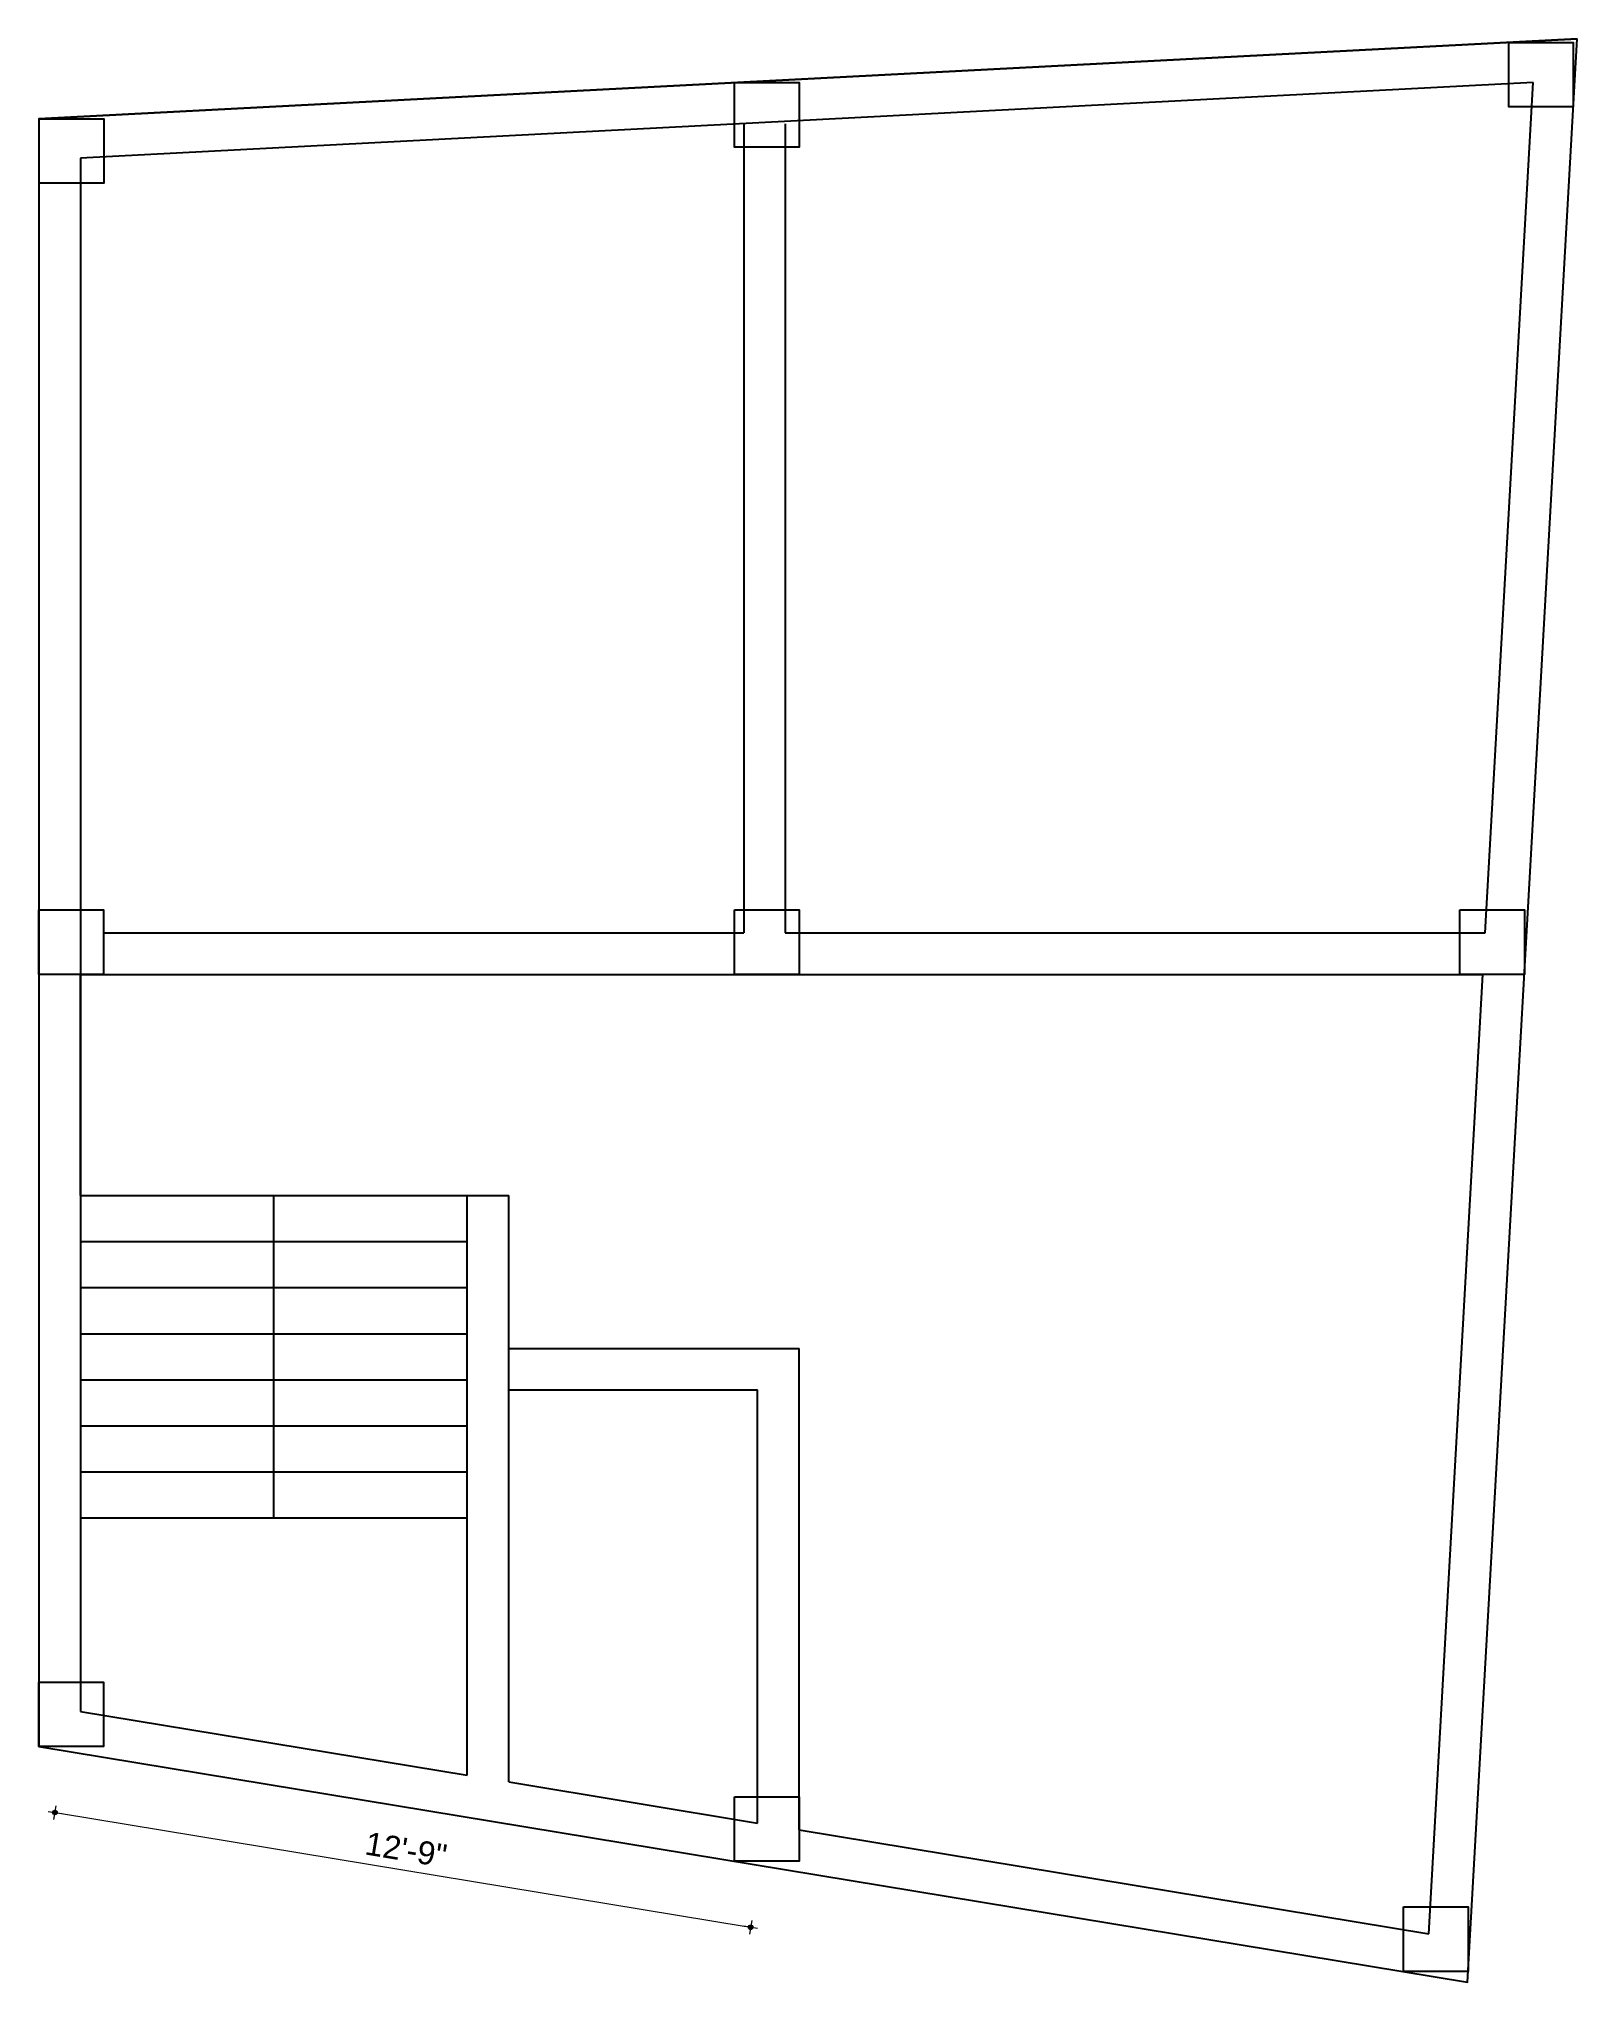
# Model space of a CAD drawing. Header units: inches. Extents: x 24733 to 33939, y -20986 to -10410.
# Drawn here: x 28684.7 to 29018.6, y -11953.6 to -11531.7 of the extents above; entities that cross this region are included whole.
import ezdxf

# ---------------------------------------------------------------- set-up
doc = ezdxf.new("R2010")
doc.units = ezdxf.units.IN
doc.header["$LTSCALE"] = 0.5
doc.header["$MEASUREMENT"] = 0
doc.layers.add('hatch', color=9, linetype='Continuous', lineweight=0)
doc.layers.add('Toilet', color=7, linetype='Continuous', lineweight=25)
doc.styles.get("Standard").update_dxf_attribs({"font": 'arial.ttf'})
doc.dimstyles.new('S8', dxfattribs={"dimtxt": 5, "dimasz": 1, "dimexe": 6, "dimexo": 18, "dimgap": 1.9375, "dimtad": 1, "dimdec": 0, "dimzin": 3, "dimdsep": 46, "dimlunit": 4, "dimtxsty": 'Standard', "dimblk": 'dot 2', "dimcen": 12, "dimse1": 1, "dimse2": 1, "dimclrd": 1, "dimclre": 1, "dimclrt": 256, "dimadec": 0, "dimazin": 0, "dimtfac": 0.75, "dimtdec": 0, "dimtix": 1, "dimtmove": 1, "dimatfit": 3, "dimldrblk": 'DOT', "dimfxl": 1, "dimtolj": 1, "dimtzin": 0, "dimlwd": 9, "dimlwe": 9, "dimarcsym": 0})

msp = doc.modelspace()

# ---------------------------------------------------------------- blocks, each defined once
blk = doc.blocks.new('_Dot')
at = {"color": 0, "linetype": 'ByBlock', "lineweight": -2}
blk.add_line((-0.5, 0), (-1, 0), dxfattribs=at)
at = {"color": 0, "linetype": 'ByBlock', "const_width": 0.5}
blk.add_lwpolyline([(-0.25, 0, 1), (0.25, 0, 1)], format="xyb", close=True, dxfattribs=at)
blk = doc.blocks.new('dot1')
at = {"layer": 'hatch'}
h = blk.add_hatch(color=256, dxfattribs=at)
edge = h.paths.add_edge_path()
edge.add_arc((0, 0), 1, 0, 360)
for p, q in [((3, 0), (-3, 0)), ((0, 3), (0, -3))]:
    blk.add_line(p, q, dxfattribs=at)
blk.add_circle((0, 0), 1, dxfattribs=at)
blk = doc.blocks.new('dot 2')
at = {"layer": 'hatch', "xscale": 0.5, "yscale": 0.5, "zscale": 0.5}
blk.add_blockref('dot1', (0, 0), dxfattribs=at)

# ---------------------------------------------------------------- dimensions: what is measured, and where the dimension line sits
at = {"layer": 'Toilet'}
msp.add_aligned_dim(p1=(28691.66, -11895.48), p2=(28842.66, -11920.39), distance=-21.62, dimstyle='S8', override={"dimfxl": 2, "dimfxlon": 1, "dimarcsym": 1}, dxfattribs=at).render()

# ---------------------------------------------------------------- linework, layer by layer
at = {"layer": 'Toilet'}
for p, q in [((28684.66, -11549.07), (29018.55, -11531.71)), ((28994.77, -11953.63), (29018.55, -11531.71)), ((29009, -11541.22), (28693.66, -11557.61)), ((28998.6, -11725.84), (29009, -11541.22)), ((28684.66, -11549.07), (28684.66, -11902.48)), ((28837.66, -11550.13), (28837.66, -11725.84)), ((28846.66, -11550.13), (28846.66, -11725.84)), ((28693.66, -11557.61), (28693.66, -11894.84)), ((28698.66, -11725.84), (28837.66, -11725.84)), ((28846.66, -11725.84), (28998.6, -11725.84)), ((28693.66, -11782.84), (28693.66, -11734.84)), ((28693.66, -11734.84), (28998.09, -11734.84)), ((28986.35, -11943.12), (28998.09, -11734.84)), ((28693.66, -11782.84), (28777.66, -11782.84)), ((28735.66, -11852.84), (28735.66, -11782.84)), ((28777.66, -11908.7), (28777.66, -11782.84)), ((28777.66, -11782.84), (28786.66, -11782.84)), ((28786.66, -11910.18), (28786.66, -11782.84)), ((28693.66, -11792.84), (28777.66, -11792.84)), ((28693.66, -11802.84), (28777.66, -11802.84)), ((28693.66, -11812.84), (28777.66, -11812.84)), ((28786.66, -11816.05), (28849.66, -11816.05)), ((28849.66, -11920.58), (28849.66, -11816.05)), ((28693.66, -11822.84), (28777.66, -11822.84)), ((28786.66, -11825.05), (28840.66, -11825.05)), ((28840.66, -11919.09), (28840.66, -11825.05)), ((28693.66, -11832.84), (28777.66, -11832.84)), ((28693.66, -11842.84), (28777.66, -11842.84)), ((28693.66, -11852.84), (28777.66, -11852.84)), ((28693.66, -11894.84), (28777.66, -11908.7)), ((28684.66, -11902.48), (28994.77, -11953.63)), ((28849.66, -11920.58), (28986.35, -11943.12))]:
    msp.add_line(p, q, dxfattribs=at)
for points in [[(29018.55, -11531.71), (28684.66, -11549.07), (28684.66, -11902.48), (28994.77, -11953.63)], [(29003.72, -11532.48), (29017.72, -11532.48), (29017.72, -11546.48), (29003.72, -11546.48)], [(28835.66, -11541.22), (28849.66, -11541.22), (28849.66, -11555.22), (28835.66, -11555.22)], [(28684.73, -11549.06), (28698.73, -11549.06), (28698.73, -11563.06), (28684.73, -11563.06)], [(28684.66, -11720.84), (28698.66, -11720.84), (28698.66, -11734.84), (28684.66, -11734.84)], [(28835.66, -11720.84), (28849.66, -11720.84), (28849.66, -11734.84), (28835.66, -11734.84)], [(28993.1, -11720.84), (29007.1, -11720.84), (29007.1, -11734.84), (28993.1, -11734.84)], [(28684.66, -11888.48), (28698.66, -11888.48), (28698.66, -11902.48), (28684.66, -11902.48)], [(28835.66, -11913.39), (28849.66, -11913.39), (28849.66, -11927.39), (28835.66, -11927.39)], [(28980.9, -11937.32), (28994.9, -11937.32), (28994.9, -11951.32), (28980.9, -11951.32)]]:
    msp.add_lwpolyline(points, close=True, dxfattribs=at)
msp.add_lwpolyline([(28786.66, -11910.18), (28840.66, -11919.09)], dxfattribs=at)

msp.set_redraw_order([(e.dxf.handle, doc.entitydb.next_handle()) for e in msp.query("TEXT MTEXT ATTDEF DIMENSION ARC_DIMENSION")])  # texts and dimensions are drawn at this point

doc.saveas('drawing.dxf')
